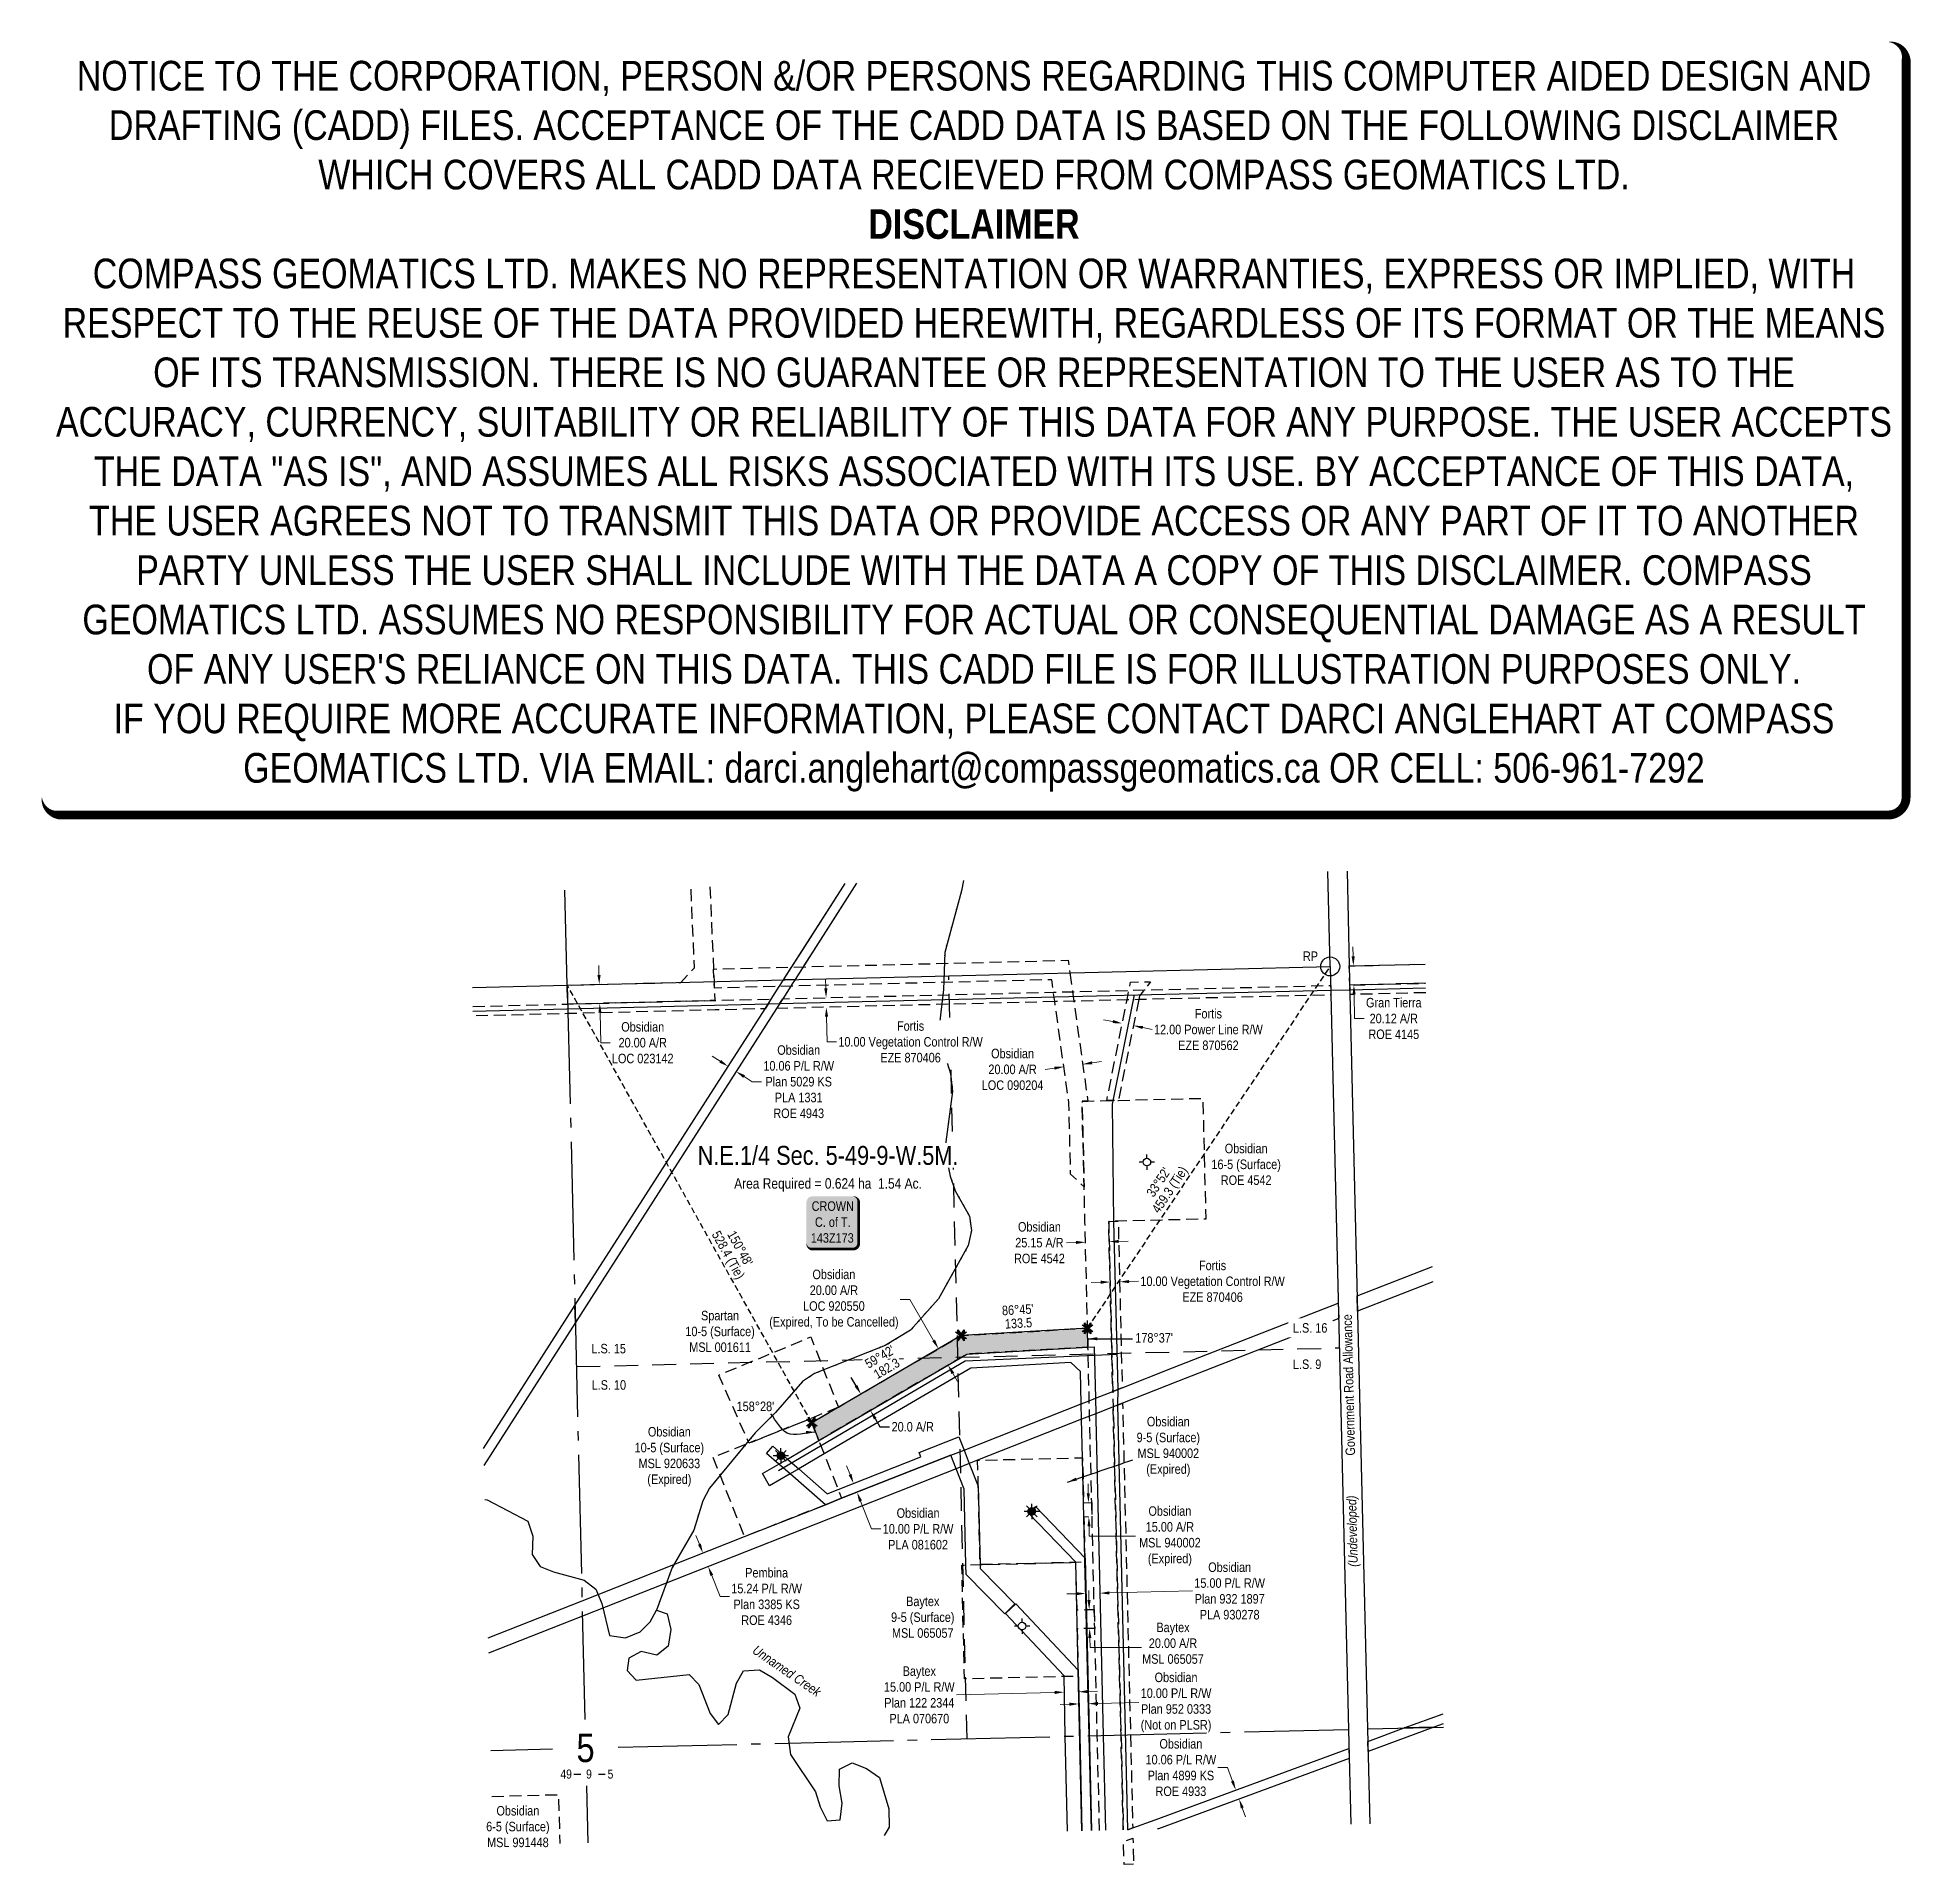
# Model space of a CAD drawing. Extents: x 614217 to 616191, y 5895747 to 5897672.
import ezdxf
from ezdxf.enums import TextEntityAlignment as Align

# ---------------------------------------------------------------- set-up
doc = ezdxf.new("R2010")
doc.units = 0
doc.header["$LTSCALE"] = 5
doc.header["$PDSIZE"] = 0.5
for name, pattern in [('foc-ACCESSROAD', [3.75, 2.5, -1.25]), ('foc-FLOWLINE', [3.75, 2.5, -1.25]), ('foc-LSD', [8, 5, -3]), ('foc-QUARTERLINE', [33, 25, -3, 2, -3]), ('foc-TIELINE', [1.875, 1.25, -0.625]), ('foc-WHEELTRACKS', [2, 0.4, -1.6])]:
    doc.linetypes.add(name, pattern=pattern)
doc.layers.get('Defpoints').update_dxf_attribs({"color": 9})
for name, color, linetype in [('10', 1, 'Continuous'), ('35', 37, 'Continuous'), ('9', 3, 'Continuous'), ('AS-OWNER', 7, 'Continuous'), ('AS-POWER', 104, 'foc-POWER'), ('C-AR', 13, 'foc-ACCESSROAD'), ('C-RW', 13, 'Continuous'), ('C-SYMBOL', 7, 'Continuous'), ('C-WS', 13, 'foc-ACCESSROAD'), ('C-WS-S', 8, 'Continuous'), ('F-AR', 190, 'foc-ACCESSROAD'), ('F-EZE', 190, 'foc-FLOWLINE'), ('F-RW', 190, 'Continuous'), ('F-WS', 190, 'foc-ACCESSROAD'), ('F-WS-S', 8, 'Continuous'), ('L-AREAREQUIRED', 7, 'Continuous'), ('L-BD', 7, 'Continuous'), ('L-MON', 1, 'Continuous'), ('L-QSEC', 8, 'foc-QUARTERLINE'), ('L-ROAD-T', 7, 'Continuous'), ('L-SEC', 7, 'Continuous'), ('L-SECLBL', 7, 'Continuous'), ('L-SECTION-LSD', 7, 'foc-LSD'), ('L-TIE', 7, 'foc-TIELINE'), ('P-PROPOSED', 10, 'Continuous'), ('P-PROPOSED-H', 21, 'Continuous'), ('P-TXT', 4, 'Continuous'), ('T-WATER', 160, 'Continuous'), ('T-WATER-P3', 160, 'foc-WHEELTRACKS')]:
    doc.layers.add(name, color=color, linetype=linetype)
for name, color, linetype, lineweight in [('C-AR-T', 13, 'Continuous', 9), ('C-RW-T', 13, 'Continuous', 9), ('C-WS-T', 13, 'Continuous', 9), ('F-AR-T', 190, 'Continuous', 9), ('F-EZE-T', 190, 'Continuous', 9), ('F-RW-T', 190, 'Continuous', 9), ('F-WS-T', 190, 'Continuous', 9), ('T-TEXT', 48, 'Continuous', 18)]:
    doc.layers.add(name, color=color, linetype=linetype, lineweight=lineweight)
doc.layers.add('DISCLAIMER', color=7, linetype='Continuous', plot=False)
doc.styles.add('100L', font='ARIALN.TTF', dxfattribs={"height": 11})
doc.styles.add('175L', font='ARIALN.TTF', dxfattribs={"height": 20})
doc.styles.add('80', font='ARIALN.TTF', dxfattribs={"height": 10})
doc.styles.add('80CG', font='ARIALN.TTF', dxfattribs={"height": 10})
doc.styles.add('80L', font='ARIALN.TTF', dxfattribs={"height": 10})
doc.styles.add('80LS', font='ARIALNI.TTF', dxfattribs={"height": 10})
doc.styles.add('foc-LtypeFont', font='ARIALN.TTF', dxfattribs={"height": 7.35})
doc.styles.add('SIMPLEX', font='ARIALN.TTF')
doc.styles.get("Standard").update_dxf_attribs({"font": 'ARIALN.TTF'})
doc.linetypes.add('foc-POWER', pattern='A,6,-1,["P",foc-LtypeFont,S=0.2,R=0,X=-0.625,Y=-0.75],-1.24,4', length=12.24)
doc.linetypes.add('foc-TOPO-flowdirection-NOLINE', pattern='A,0,[">",foc-LtypeFont,S=0.3,R=0,X=0,Y=-0.945],-20,[">",foc-LtypeFont,S=0.3,R=0,X=0,Y=-0.945],0', length=20)
doc.dimstyles.new('Compass 5 000', dxfattribs={"dimscale": 5, "dimtxt": 9, "dimasz": 2, "dimexe": 0.2, "dimexo": 0.0625, "dimgap": 0.5, "dimtad": 0, "dimtih": 1, "dimtoh": 1, "dimzin": 0, "dimdsep": 46, "dimtxsty": '80CG', "dimcen": 0.1, "dimse1": 1, "dimse2": 1, "dimclrd": 256, "dimclrt": 256, "dimaunit": 1, "dimadec": 4, "dimazin": 0, "dimtfac": 0.06, "dimtofl": 0, "dimtmove": 0, "dimatfit": 1, "dimfxl": 0.2, "dimtolj": 1, "dimtzin": 0, "dimlwd": -1, "dimarcsym": 0})

msp = doc.modelspace()

# ---------------------------------------------------------------- texts
at = {"layer": 'C-WS-T', "char_height": 9.99621, "attachment_point": 5, "style": '80CG'}
for s, insert in [('\\A1;Obsidian\\P16-5 (Surface)\\PROE 4542', (615490.582, 5896484.407)), ('\\A1;Obsidian\\P9-5 (Surface)\\PMSL 940002\\P(Expired)', (615408.572, 5896186.864)), ('\\A1;Obsidian\\P10-5 (Surface)\\PMSL 920633\\P(Expired)', (614882.676, 5896176.194)), ('\\A1;Obsidian\\P15.00 A/R\\PMSL 940002\\P(Expired)', (615410.208, 5896092.646)), ('\\A1;Obsidian\\P6-5 (Surface)\\PMSL 991448', (614723.035, 5895786.625))]:
    msp.add_mtext(s, dxfattribs=dict(at, insert=insert))
at = {"layer": 'F-AR-T', "insert": (615413.475, 5895979.832), "char_height": 9.9962, "attachment_point": 5, "style": '80CG'}
msp.add_mtext('\\A1;Baytex\\P20.00 A/R\\PMSL 065057', dxfattribs=at)
at = {"layer": 'F-WS-T', "char_height": 9.99621, "attachment_point": 5, "style": '80CG'}
for s, insert in [('\\A1;Spartan\\P10-5 (Surface)\\PMSL 001611', (614936.129, 5896308.358)), ('\\A1;Baytex\\P9-5 (Surface)\\PMSL 065057', (615149.742, 5896007.233))]:
    msp.add_mtext(s, dxfattribs=dict(at, insert=insert))
at = {"layer": 'L-AREAREQUIRED', "color": 5, "style": '100L'}
msp.add_text('Area Required = 0.624 ha  1.54 Ac.', height=10.99583, dxfattribs=at).set_placement((615049.915, 5896455.533), align=Align.BOTTOM_CENTER)
at = {"layer": 'L-BD'}
for s, height, rotation, p in [("33%%d52'", 9.9962, 56.140879, (615398.136, 5896465.725)), ('459.3 (Tie)', 9.99621, 56.140879, (615409.964, 5896457.789)), ('528.4 (Tie)', 9.99621, 299.2034, (614944.862, 5896388.983)), ("150%%d48'", 9.9962, 299.2034, (614957.296, 5896395.933)), ("86%%d45'", 9.9962, 3.247367, (615249.822, 5896331.33)), ('133.5', 9.9962, 3.247367, (615250.629, 5896317.109))]:
    msp.add_text(s, height=height, rotation=rotation, dxfattribs=at).set_placement(p, align=Align.MIDDLE_CENTER)
at = {"layer": 'L-BD', "style": '80L'}
for s, p in [("178°37'", (615393.572, 5896301.64)), ("158°28'", (614973.374, 5896229.466))]:
    msp.add_text(s, height=9.9962, dxfattribs=at).set_placement(p, align=Align.MIDDLE)
at = {"layer": 'L-ROAD-T', "style": '80L'}
msp.add_text('Government Road Allowance', height=9.99621, rotation=91.372952, dxfattribs=at).set_placement((615598.685, 5896252.035), align=Align.MIDDLE_CENTER)
at = {"layer": 'T-TEXT', "style": '80LS'}
msp.add_text('(Undeveloped)', height=9.99621, rotation=91.372952, dxfattribs=at).set_placement((615602.378, 5896097.95), align=Align.MIDDLE_CENTER)
at = {"layer": 'T-WATER', "insert": (614974.473, 5895978.771), "char_height": 10.00006, "attachment_point": 1, "rotation": 325.536922, "style": '80L'}
msp.add_mtext_dynamic_manual_height_columns('\\pi0.60594;{\\fArial Narrow|b0|i1|c0|p34;Unnamed Creek}', width=84.11144, gutter_width=50, heights=[0], dxfattribs=at)

# ---------------------------------------------------------------- blocks, each defined once
blk = doc.blocks.new('L-SECLBL')
at = {"layer": '9', "color": 7}
for p, q in [((-5.1, -27.8), (-12.3, -27.8)), ((20.7, -27.8), (13.5, -27.8))]:
    blk.add_line(p, q, dxfattribs=at)
at = {"layer": '10', "color": 2, "style": 'SIMPLEX'}
blk.add_attdef('SEC', text='', height=30, dxfattribs=at).set_placement((0, 0), align=Align.MIDDLE)
at = {"layer": '10', "color": 5, "style": '80L'}
blk.add_attdef('TWP', text='', height=9.5, dxfattribs=at).set_placement((-14.4, -27.4), align=Align.MIDDLE_RIGHT)
blk.add_attdef('RGE', text='', height=9.5, dxfattribs=at).set_placement((3.6, -27.4), align=Align.MIDDLE_CENTER)
blk.add_attdef('MER', text='', height=9.5, dxfattribs=at).set_placement((23.2, -27.4), align=Align.MIDDLE_LEFT)
blk = doc.blocks.new('*U453')
at = {"layer": '35', "color": 3}
blk.add_circle((0, 0), 10, dxfattribs=at)
at = {"layer": '35', "color": 3, "style": '80'}
blk.add_attdef('RP_001', (-28.8, 5.8), '', height=10, dxfattribs=at)
blk = doc.blocks.new('*D422')
at = {"layer": 'Defpoints', "color": 0, "transparency": 16777216}
for p in [(615360.2, 5896633.8), (615371.8, 5896630.6), (615371.9, 5896631.4)]:
    blk.add_point(p, dxfattribs=at)
at = {"layer": 'F-EZE-T', "transparency": 16777216}
for p, q in [((615350.2, 5896634.9), (615340.4, 5896636.9)), ((615381.6, 5896628.6), (615391.7, 5896626.5))]:
    blk.add_line(p, q, dxfattribs=at)
for points in [[(615350.5, 5896636.6), (615349.9, 5896633.3), (615360, 5896632.9)], [(615381.9, 5896630.2), (615381.2, 5896627), (615371.8, 5896630.6)]]:
    blk.add_solid(points, dxfattribs=at)
at = {"layer": 'F-EZE-T', "transparency": 16777216, "insert": (615450.8, 5896626.5), "char_height": 10, "attachment_point": 5, "style": '80CG'}
blk.add_mtext('\\A1;Fortis\\P12.00 Power Line R/W\\PEZE 870562', dxfattribs=at)
blk = doc.blocks.new('*D423')
at = {"layer": 'C-AR-T', "transparency": 16777216}
for p, q in [((614808.5, 5896684.1), (614808.3, 5896694.1)), ((614809.6, 5896644.1), (614810.3, 5896612.6)), ((614810.3, 5896612.6), (614820.3, 5896612.6))]:
    blk.add_line(p, q, dxfattribs=at)
for points in [[(614810.2, 5896684.1), (614806.9, 5896684), (614808.8, 5896674.1)], [(614811.2, 5896644.2), (614807.9, 5896644.1), (614809.3, 5896654.1)]]:
    blk.add_solid(points, dxfattribs=at)
at = {"layer": 'Defpoints', "color": 0, "transparency": 16777216}
for p in [(614819.8, 5896674.4), (614809.3, 5896654.1), (614820.3, 5896654.4)]:
    blk.add_point(p, dxfattribs=at)
at = {"layer": 'C-AR-T', "transparency": 16777216, "insert": (614854.6, 5896612.6), "char_height": 10, "attachment_point": 5, "style": '80CG'}
blk.add_mtext('\\A1;Obsidian\\P20.00 A/R\\PLOC 023142', dxfattribs=at)
blk = doc.blocks.new('*D424')
at = {"layer": 'C-AR-T', "transparency": 16777216}
for p, q in [((615288.6, 5896585.8), (615278.7, 5896584.5)), ((615328.2, 5896591.4), (615338.1, 5896592.8))]:
    blk.add_line(p, q, dxfattribs=at)
for points in [[(615288.3, 5896587.5), (615288.8, 5896584.2), (615298.5, 5896587.2)], [(615328, 5896593), (615328.4, 5896589.7), (615318.3, 5896590)]]:
    blk.add_solid(points, dxfattribs=at)
at = {"layer": 'Defpoints', "color": 0, "transparency": 16777216}
for p in [(615298.5, 5896587.2), (615298.5, 5896587.2), (615318.3, 5896590)]:
    blk.add_point(p, dxfattribs=at)
at = {"layer": 'C-AR-T', "transparency": 16777216, "insert": (615244.4, 5896584.5), "char_height": 10, "attachment_point": 5, "style": '80CG'}
blk.add_mtext('\\A1;Obsidian\\P20.00 A/R\\PLOC 090204', dxfattribs=at)
blk = doc.blocks.new('*D425')
at = {"layer": 'C-AR-T', "transparency": 16777216}
for p, q in [((615136.1, 5896342), (615126.1, 5896342)), ((615161.2, 5896298.9), (615136.1, 5896342)), ((615181.4, 5896264.3), (615186.5, 5896255.7))]:
    blk.add_line(p, q, dxfattribs=at)
for points in [[(615162.7, 5896299.7), (615159.8, 5896298), (615166.3, 5896290.2)], [(615182.9, 5896265.1), (615180, 5896263.4), (615176.4, 5896272.9)]]:
    blk.add_solid(points, dxfattribs=at)
at = {"layer": 'Defpoints', "color": 0, "transparency": 16777216}
for p in [(615166.3, 5896290.2), (615153, 5896282.5), (615163.1, 5896265.2)]:
    blk.add_point(p, dxfattribs=at)
at = {"layer": 'C-AR-T', "transparency": 16777216, "insert": (615056.1, 5896342), "char_height": 10, "attachment_point": 5, "style": '80CG'}
blk.add_mtext('\\A1;Obsidian\\P20.00 A/R\\PLOC 920550\\P(Expired, To be Cancelled)', dxfattribs=at)
blk = doc.blocks.new('GABD')
for p, q in [((-0.81, 0), (-1.62, 0)), ((0, 0.81), (0, 1.62)), ((1.62, 0), (0.81, 0)), ((0, -0.81), (0, -1.62))]:
    blk.add_line(p, q)
blk.add_circle((0, 0), 0.8)
blk = doc.blocks.new('GAS')
h = blk.add_hatch(color=255)
h.dxf.hatch_style = 1
edge = h.paths.add_edge_path()
edge.add_arc((0, 0), 0.9, 0, 360)
for p, q in [((-0.81, 0), (-1.62, 0)), ((-0.57, 0.57), (-1.14, 1.14)), ((0, 0.81), (0, 1.62)), ((0.57, 0.57), (1.14, 1.14)), ((1.62, 0), (0.81, 0)), ((-0.57, -0.57), (-1.14, -1.14)), ((0, -0.81), (0, -1.62)), ((1.14, -1.14), (0.57, -0.57))]:
    blk.add_line(p, q)
blk.add_circle((0, 0), 0.8)
blk = doc.blocks.new('*D427')
at = {"layer": 'Defpoints', "color": 0, "transparency": 16777216}
for p in [(615347.4, 5896352.5), (615357.3, 5896360.7), (615357.4, 5896352.7)]:
    blk.add_point(p, dxfattribs=at)
at = {"layer": 'F-EZE-T', "transparency": 16777216}
for p, q in [((615337.3, 5896360.2), (615327.3, 5896360)), ((615367.3, 5896361), (615377.2, 5896361.2))]:
    blk.add_line(p, q, dxfattribs=at)
for points in [[(615337.2, 5896361.9), (615337.3, 5896358.6), (615347.3, 5896360.5)], [(615367.2, 5896362.6), (615367.3, 5896359.3), (615357.3, 5896360.7)]]:
    blk.add_solid(points, dxfattribs=at)
at = {"layer": 'F-EZE-T', "transparency": 16777216, "insert": (615455.2, 5896361.2), "char_height": 10, "attachment_point": 5, "style": '80CG'}
blk.add_mtext('\\A1;Fortis\\P10.00 Vegetation Control R/W\\PEZE 870406', dxfattribs=at)
blk = doc.blocks.new('*D428')
at = {"layer": 'C-RW-T', "transparency": 16777216}
for p, q in [((614936.2, 5896593.1), (614927.7, 5896598.5)), ((614961.5, 5896576.9), (614969.9, 5896571.5)), ((614969.9, 5896571.5), (614979.9, 5896571.5))]:
    blk.add_line(p, q, dxfattribs=at)
for points in [[(614937.1, 5896594.5), (614935.3, 5896591.7), (614944.6, 5896587.7)], [(614962.4, 5896578.3), (614960.6, 5896575.5), (614953.1, 5896582.3)]]:
    blk.add_solid(points, dxfattribs=at)
at = {"layer": 'Defpoints', "color": 0, "transparency": 16777216}
for p in [(614949, 5896594.6), (614957.5, 5896589.2), (614953.1, 5896582.3)]:
    blk.add_point(p, dxfattribs=at)
at = {"layer": 'C-RW-T', "transparency": 16777216, "insert": (615019, 5896571.5), "char_height": 10, "attachment_point": 5, "style": '80CG'}
blk.add_mtext('\\A1;Obsidian\\P10.06 P/L R/W\\PPlan 5029 KS\\PPLA 1331\\PROE 4943', dxfattribs=at)
blk = doc.blocks.new('*D429')
at = {"layer": 'Defpoints', "color": 0, "transparency": 16777216}
for p in [(615298.7, 5895928.3), (615299.2, 5895907.7), (615314.5, 5895908.1)]:
    blk.add_point(p, dxfattribs=at)
at = {"layer": 'F-RW-T', "transparency": 16777216}
for p, q in [((615288.7, 5895928), (615185.2, 5895925.4)), ((615324, 5895928.9), (615334, 5895929.2))]:
    blk.add_line(p, q, dxfattribs=at)
for points in [[(615288.7, 5895929.7), (615288.7, 5895926.3), (615298.7, 5895928.3)], [(615323.9, 5895930.6), (615324, 5895927.2), (615314, 5895928.7)]]:
    blk.add_solid(points, dxfattribs=at)
at = {"layer": 'F-RW-T', "transparency": 16777216, "insert": (615146.1, 5895925.4), "char_height": 10, "attachment_point": 5, "style": '80CG'}
blk.add_mtext('\\A1;Baytex\\P15.00 P/L R/W\\PPlan 122 2344\\PPLA 070670', dxfattribs=at)
blk = doc.blocks.new('*D431')
at = {"layer": 'C-RW-T', "transparency": 16777216}
for p, q in [((615073.1, 5896157.6), (615069.5, 5896166.9)), ((615084.1, 5896129.6), (615095.7, 5896100.3)), ((615095.7, 5896100.3), (615105.7, 5896100.3))]:
    blk.add_line(p, q, dxfattribs=at)
for points in [[(615074.7, 5896158.2), (615071.6, 5896157), (615076.8, 5896148.3)], [(615085.7, 5896130.3), (615082.6, 5896129), (615080.5, 5896138.9)]]:
    blk.add_solid(points, dxfattribs=at)
at = {"layer": 'Defpoints', "color": 0, "transparency": 16777216}
for p in [(615108, 5896160.5), (615111.6, 5896151.2), (615080.5, 5896138.9)]:
    blk.add_point(p, dxfattribs=at)
at = {"layer": 'C-RW-T', "transparency": 16777216, "insert": (615144.8, 5896100.3), "char_height": 10, "attachment_point": 5, "style": '80CG'}
blk.add_mtext('\\A1;Obsidian\\P10.00 P/L R/W\\PPLA 081602', dxfattribs=at)
blk = doc.blocks.new('*D432')
at = {"layer": 'Defpoints', "color": 0, "transparency": 16777216}
for p in [(614865.2, 5896054.1), (614923.6, 5896060.7), (614870.8, 5896039.9)]:
    blk.add_point(p, dxfattribs=at)
at = {"layer": 'F-RW-T', "transparency": 16777216}
for p, q in [((614914.4, 5896084.2), (614910.7, 5896093.5)), ((614927.3, 5896051.4), (614936.1, 5896029.1)), ((614936.1, 5896029.1), (614946.1, 5896029.1))]:
    blk.add_line(p, q, dxfattribs=at)
for points in [[(614915.9, 5896084.8), (614912.8, 5896083.6), (614918.1, 5896074.9)], [(614928.9, 5896052), (614925.8, 5896050.8), (614923.6, 5896060.7)]]:
    blk.add_solid(points, dxfattribs=at)
at = {"layer": 'F-RW-T', "transparency": 16777216, "insert": (614985.2, 5896029.1), "char_height": 10, "attachment_point": 5, "style": '80CG'}
blk.add_mtext('\\A1;Pembina\\P15.24 P/L R/W\\PPlan 3385 KS\\PROE 4346', dxfattribs=at)
blk = doc.blocks.new('*D433')
at = {"layer": 'C-WS-T', "transparency": 16777216}
for p, q in [((615311.2, 5896402.2), (615301.2, 5896401.9)), ((615356.2, 5896403.2), (615366.2, 5896403.5))]:
    blk.add_line(p, q, dxfattribs=at)
for points in [[(615311.2, 5896403.8), (615311.3, 5896400.5), (615321.2, 5896402.4)], [(615356.2, 5896404.9), (615356.3, 5896401.6), (615346.2, 5896403)]]:
    blk.add_solid(points, dxfattribs=at)
at = {"layer": 'Defpoints', "color": 0, "transparency": 16777216}
for p in [(615321.2, 5896403.9), (615321.2, 5896402.4), (615346.2, 5896404.5)]:
    blk.add_point(p, dxfattribs=at)
at = {"layer": 'C-WS-T', "transparency": 16777216, "insert": (615272.7, 5896401.9), "char_height": 10, "attachment_point": 5, "style": '80CG'}
blk.add_mtext('\\A1;Obsidian\\P25.15 A/R\\PROE 4542', dxfattribs=at)
blk = doc.blocks.new('*D434')
at = {"layer": 'C-WS-T', "transparency": 16777216}
for p, q in [((615470.9, 5895848.8), (615460.9, 5895848.8)), ((615476.2, 5895834.6), (615470.9, 5895848.8)), ((615486.5, 5895806.3), (615490, 5895797))]:
    blk.add_line(p, q, dxfattribs=at)
for points in [[(615477.7, 5895835.1), (615474.6, 5895834), (615479.6, 5895825.2)], [(615488.1, 5895806.9), (615485, 5895805.8), (615483.1, 5895815.7)]]:
    blk.add_solid(points, dxfattribs=at)
at = {"layer": 'Defpoints', "color": 0, "transparency": 16777216}
for p in [(615479.6, 5895825.2), (615493.4, 5895830.2), (615496.8, 5895820.8)]:
    blk.add_point(p, dxfattribs=at)
at = {"layer": 'C-WS-T', "transparency": 16777216, "insert": (615421.8, 5895848.8), "char_height": 10, "attachment_point": 5, "style": '80CG'}
blk.add_mtext('\\A1;Obsidian\\P10.06 P/L R/W\\PPlan 4899 KS\\PROE 4933', dxfattribs=at)
blk = doc.blocks.new('*D435')
at = {"layer": 'Defpoints', "color": 0, "transparency": 16777216}
for p in [(615048.1, 5896650), (615118.9, 5896661.8), (615119.2, 5896651.7)]:
    blk.add_point(p, dxfattribs=at)
at = {"layer": 'F-EZE-T', "transparency": 16777216}
for p, q in [((615047.6, 5896670), (615047.4, 5896680)), ((615048.3, 5896640), (615049, 5896613.5)), ((615049, 5896613.5), (615059, 5896613.5))]:
    blk.add_line(p, q, dxfattribs=at)
for points in [[(615049.3, 5896670.1), (615045.9, 5896670), (615047.9, 5896660)], [(615050, 5896640.1), (615046.7, 5896640), (615048.1, 5896650)]]:
    blk.add_solid(points, dxfattribs=at)
at = {"layer": 'F-EZE-T', "transparency": 16777216, "insert": (615136.9, 5896613.5), "char_height": 10, "attachment_point": 5, "style": '80CG', "bg_fill": 3, "box_fill_scale": 1.1, "bg_fill_color": 256, "bg_fill_true_color": 13158600, "bg_fill_transparency": 0}
blk.add_mtext('\\A1;Fortis\\P10.00 Vegetation Control R/W\\PEZE 870406', dxfattribs=at)
blk = doc.blocks.new('*D436')
at = {"layer": 'Defpoints', "color": 0, "transparency": 16777216}
for p in [(615626.9, 5896694.2), (615604.1, 5896673.5), (615627.4, 5896674)]:
    blk.add_point(p, dxfattribs=at)
at = {"layer": 'F-EZE-T', "transparency": 16777216}
for p, q in [((615603.3, 5896703.6), (615603.1, 5896713.6)), ((615604.3, 5896663.5), (615604.9, 5896638.1)), ((615604.9, 5896638.1), (615614.9, 5896638.1))]:
    blk.add_line(p, q, dxfattribs=at)
for points in [[(615605, 5896703.6), (615601.7, 5896703.6), (615603.6, 5896693.6)], [(615606, 5896663.5), (615602.7, 5896663.4), (615604.1, 5896673.5)]]:
    blk.add_solid(points, dxfattribs=at)
at = {"layer": 'F-EZE-T', "transparency": 16777216, "insert": (615646.2, 5896638.1), "char_height": 10, "attachment_point": 5, "style": '80CG'}
blk.add_mtext('\\A1;Gran Tierra\\P20.12 A/R\\PROE 4145', dxfattribs=at)
blk = doc.blocks.new('*D438')
at = {"layer": 'C-RW-T', "transparency": 16777216}
for p, q in [((615311.5, 5896032), (615301.5, 5896031.8)), ((615346.5, 5896032.8), (615434.1, 5896034.9))]:
    blk.add_line(p, q, dxfattribs=at)
for points in [[(615311.5, 5896033.7), (615311.6, 5896030.4), (615321.5, 5896032.3)], [(615346.5, 5896034.5), (615346.5, 5896031.2), (615336.5, 5896032.6)]]:
    blk.add_solid(points, dxfattribs=at)
at = {"layer": 'Defpoints', "color": 0, "transparency": 16777216}
for p in [(615321.2, 5896045.4), (615336.2, 5896045.8), (615336.5, 5896032.6)]:
    blk.add_point(p, dxfattribs=at)
at = {"layer": 'C-RW-T', "transparency": 16777216, "insert": (615473.2, 5896034.9), "char_height": 10, "attachment_point": 5, "style": '80CG'}
blk.add_mtext('\\A1;Obsidian\\P15.00 P/L R/W\\PPlan 932 1897\\PPLA 930278', dxfattribs=at)
blk = doc.blocks.new('TEMP')
h = blk.add_hatch(color=255)
h.dxf.hatch_style = 1
h.paths.add_polyline_path([(0, 0.25), (-0.67, 1.15), (-0.67, 0.67), (-1.15, 0.67), (-0.25, 0), (-1.15, -0.67), (-0.67, -0.67), (-0.67, -1.15), (0, -0.25), (0.67, -1.15), (0.67, -0.67), (1.15, -0.67), (0.25, 0), (1.15, 0.67), (0.67, 0.67), (0.67, 1.15)])
h.paths.add_polyline_path([(0.57, 0.85), (0.57, 0.57), (0.85, 0.57), (0.08, 0), (0.85, -0.57), (0.57, -0.57), (0.57, -0.85), (0, -0.08), (-0.57, -0.85), (-0.57, -0.57), (-0.85, -0.57), (-0.08, 0), (-0.85, 0.57), (-0.57, 0.57), (-0.57, 0.85), (0, 0.08)], flags=16)
h = blk.add_hatch(color=1)
h.dxf.hatch_style = 1
h.paths.add_polyline_path([(0, 0.08), (-0.57, 0.85), (-0.57, 0.57), (-0.85, 0.57), (-0.08, 0), (-0.85, -0.57), (-0.57, -0.57), (-0.57, -0.85), (0, -0.08), (0.57, -0.85), (0.57, -0.57), (0.85, -0.57), (0.08, 0), (0.85, 0.57), (0.57, 0.57), (0.57, 0.85)])
at = {"color": 1}
for p, q in [((-0.08, 0), (0.08, 0)), ((0, 0.08), (0, -0.08))]:
    blk.add_line(p, q, dxfattribs=at)
at = {"color": 255, "flags": 128}
blk.add_lwpolyline([(-0.25, 0), (-1.15, 0.67), (-0.67, 0.67), (-0.67, 1.15), (0, 0.25), (0.67, 1.15), (0.67, 0.67), (1.15, 0.67), (0.25, 0), (1.15, -0.67), (0.67, -0.67), (0.67, -1.15), (0, -0.25), (-0.67, -1.15), (-0.67, -0.67), (-1.15, -0.67)], close=True, dxfattribs=at)
at = {"color": 1, "flags": 128}
blk.add_lwpolyline([(-0.08, 0), (-0.85, 0.57), (-0.57, 0.57), (-0.57, 0.85), (0, 0.08), (0.57, 0.85), (0.57, 0.57), (0.85, 0.57), (0.08, 0), (0.85, -0.57), (0.57, -0.57), (0.57, -0.85), (0, -0.08), (-0.57, -0.85), (-0.57, -0.57), (-0.85, -0.57)], close=True, dxfattribs=at)
blk = doc.blocks.new('*D439')
at = {"layer": 'Defpoints', "color": 0, "transparency": 16777216}
for p in [(615084.8, 5896242.6), (615094.6, 5896225.1), (615094.9, 5896225.3)]:
    blk.add_point(p, dxfattribs=at)
at = {"layer": 'P-TXT', "transparency": 16777216}
for p, q in [((615079.4, 5896251), (615074.4, 5896259.7)), ((615099.6, 5896216.5), (615104.6, 5896207.9)), ((615104.6, 5896207.9), (615114.6, 5896207.9))]:
    blk.add_line(p, q, dxfattribs=at)
for points in [[(615080.9, 5896251.9), (615078, 5896250.2), (615084.5, 5896242.4)], [(615101, 5896217.4), (615098.2, 5896215.7), (615094.6, 5896225.1)]]:
    blk.add_solid(points, dxfattribs=at)
at = {"layer": 'P-TXT', "transparency": 16777216, "insert": (615139.2, 5896207.9), "char_height": 10, "attachment_point": 5, "style": '80CG'}
blk.add_mtext('\\A1;20.0 A/R', dxfattribs=at)
blk = doc.blocks.new('*D440')
at = {"layer": 'C-RW-T', "transparency": 16777216}
for p, q in [((615304.4, 5895915.7), (615294.4, 5895915.4)), ((615334.3, 5895916.4), (615377.6, 5895917.4))]:
    blk.add_line(p, q, dxfattribs=at)
for points in [[(615304.4, 5895917.3), (615304.4, 5895914), (615314.4, 5895915.9)], [(615334.3, 5895918), (615334.3, 5895914.7), (615324.3, 5895916.1)]]:
    blk.add_solid(points, dxfattribs=at)
at = {"layer": 'Defpoints', "color": 0, "transparency": 16777216}
for p in [(615324.3, 5895916.1), (615314.6, 5895906.4), (615324.5, 5895906.6)]:
    blk.add_point(p, dxfattribs=at)
at = {"layer": 'C-RW-T', "transparency": 16777216, "insert": (615416.7, 5895917.4), "char_height": 10, "attachment_point": 5, "style": '80CG'}
blk.add_mtext('\\A1;Obsidian\\P10.00 P/L R/W\\PPlan 952 0333\\P(Not on PLSR)', dxfattribs=at)
blk = doc.blocks.new('*U455')
h = blk.add_hatch(color=255)
edge = h.paths.add_edge_path()
edge.add_line((-21.5, -28.5), (21.5, -28.5))
edge.add_arc((21.5, -22.5), 6, 270, 360)
edge.add_line((27.5, -22.5), (27.5, 21))
edge.add_arc((21.5, 21), 6, 0, 90)
edge.add_line((21.5, 27), (-21.5, 27))
edge.add_arc((-21.5, 21), 6, 90, 180)
edge.add_line((-27.5, 21), (-27.5, -22.5))
edge.add_arc((-21.5, -22.5), 6, 180, 270)
at = {"color": 14, "flags": 128}
blk.add_lwpolyline([(-21.5, -28.5, 3, 3, 0), (21.5, -28.5, 3, 3, 0.414214), (27.5, -22.5, 3, 3, 0), (27.5, 21, 3, 0, 0.414214), (21.5, 27, 0, 0, 0), (-21.5, 27, 0, 0, 0.414214), (-27.5, 21, 0, 0, 0), (-27.5, -22.5, 0, 3, 0.414214)], format="xyseb", close=True, dxfattribs=at)
at = {"color": 14, "style": '80'}
blk.add_attdef('ENTER_TEXT_001', (-26.8, -4.9), '', height=10, dxfattribs=at)
blk = doc.blocks.new('Disclaimer_Legal')
at = {"layer": 'DISCLAIMER', "color": 254, "flags": 128}
blk.add_lwpolyline([(-3612.9, -1104.6, 37.5, 37.5, 0), (4096.1, -1104.6, 37.5, 37.5, 0.414214), (4171.1, -1029.6, 37.5, 37.5, 0), (4171.1, 2078.7, 37.5, 0, 0.414214), (4096.1, 2153.7, 0, 0, 0), (-3612.9, 2153.7, 0, 0, 0.414214), (-3687.9, 2078.7, 0, 0, 0), (-3687.9, -1029.6, 0, 37.5, 0.414214)], format="xyseb", close=True, dxfattribs=at)
at = {"layer": 'DISCLAIMER', "color": 254, "insert": (241.6, 533.9), "char_height": 125, "width": 7717.568, "attachment_point": 5, "style": '80'}
blk.add_mtext('NOTICE TO THE CORPORATION, PERSON &/OR PERSONS REGARDING THIS COMPUTER AIDED DESIGN AND DRAFTING (CADD) FILES. ACCEPTANCE OF THE CADD DATA IS BASED ON THE FOLLOWING DISCLAIMER WHICH COVERS ALL CADD DATA RECIEVED FROM COMPASS GEOMATICS LTD.\\P{\\fArial Narrow|b1|i0|c0|p34;DISCLAIMER}\\PCOMPASS GEOMATICS LTD. MAKES NO REPRESENTATION OR WARRANTIES, EXPRESS OR IMPLIED, WITH RESPECT TO THE REUSE OF THE DATA PROVIDED HEREWITH, REGARDLESS OF ITS FORMAT OR THE MEANS OF ITS TRANSMISSION. THERE IS NO GUARANTEE OR REPRESENTATION TO THE USER AS TO THE ACCURACY, CURRENCY, SUITABILITY OR RELIABILITY OF THIS DATA FOR ANY PURPOSE. THE USER ACCEPTS THE DATA "AS IS", AND ASSUMES ALL RISKS ASSOCIATED WITH ITS USE. BY ACCEPTANCE OF THIS DATA, THE USER AGREES NOT TO TRANSMIT THIS DATA OR PROVIDE ACCESS OR ANY PART OF IT TO ANOTHER PARTY UNLESS THE USER SHALL INCLUDE WITH THE DATA A COPY OF THIS DISCLAIMER. COMPASS GEOMATICS LTD. ASSUMES NO RESPONSIBILITY FOR ACTUAL OR CONSEQUENTIAL DAMAGE AS A RESULT OF ANY USER\'S RELIANCE ON THIS DATA. THIS CADD FILE IS FOR ILLUSTRATION PURPOSES ONLY.\\PIF YOU REQUIRE MORE ACCURATE INFORMATION, PLEASE CONTACT DARCI ANGLEHART AT COMPASS GEOMATICS LTD. VIA EMAIL: darci.anglehart@compassgeomatics.ca OR CELL: 506-961-7292', dxfattribs=at)

# ---------------------------------------------------------------- dimensions: what is measured, and where the dimension line sits
at = {"layer": 'C-AR-T'}
for base, p1, p2, angle, text, picture, middle in [((614809.302, 5896654.109), (614819.76, 5896674.357), (614820.263, 5896654.385), 271.442219, 'Obsidian\\P20.00 A/R\\PLOC 023142', '*D423', (614854.617, 5896612.57)), ((615166.285, 5896290.219), (615163.115, 5896265.179), (615153.018, 5896282.473), 120.278051, 'Obsidian\\P20.00 A/R\\PLOC 920550\\P(Expired, To be Cancelled)', '*D425', (615056.12, 5896341.989))]:
    dim = msp.add_linear_dim(base=base, p1=p1, p2=p2, angle=angle, text=text, dimstyle='Compass 5 000', dxfattribs=at)
    dim.commit()
    dim.dimension.update_dxf_attribs({"geometry": picture, "text_midpoint": middle, "dimtype": 161})
dim = msp.add_aligned_dim(p1=(615318.28, 5896589.991), p2=(615298.463, 5896587.219), distance=-0.01, text='Obsidian\\P20.00 A/R\\PLOC 090204', dimstyle='Compass 5 000', dxfattribs=at)
dim.commit()
dim.dimension.update_dxf_attribs({"geometry": '*D424', "text_midpoint": (615244.364, 5896584.458)})
at = {"layer": 'C-RW-T'}
dim = msp.add_aligned_dim(p1=(614949.025, 5896594.619), p2=(614957.489, 5896589.197), distance=-8.22, text='Obsidian\\P10.06 P/L R/W\\PPlan 5029 KS\\PPLA 1331\\PROE 4943', dimstyle='Compass 5 000', dxfattribs=at)
dim.commit()
dim.dimension.update_dxf_attribs({"geometry": '*D428', "text_midpoint": (615018.982, 5896571.487)})
for base, p1, p2, angle, text, picture, middle in [((615080.479, 5896138.948), (615107.982, 5896160.529), (615111.647, 5896151.22), 291.492251, 'Obsidian\\P10.00 P/L R/W\\PPLA 081602', '*D431', (615144.787, 5896100.287)), ((615336.508, 5896032.607), (615321.202, 5896045.449), (615336.196, 5896045.803), 1.353322, 'Obsidian\\P15.00 P/L R/W\\PPlan 932 1897\\PPLA 930278', '*D438', (615473.181, 5896034.912)), ((615324.311, 5895916.137), (615314.628, 5895906.417), (615324.532, 5895906.648), 1.333181, 'Obsidian\\P10.00 P/L R/W\\PPlan 952 0333\\P(Not on PLSR)', '*D440', (615416.675, 5895917.377))]:
    dim = msp.add_linear_dim(base=base, p1=p1, p2=p2, angle=angle, text=text, dimstyle='Compass 5 000', dxfattribs=at)
    dim.commit()
    dim.dimension.update_dxf_attribs({"geometry": picture, "text_midpoint": middle, "dimtype": 161})
at = {"layer": 'C-WS-T'}
dim = msp.add_aligned_dim(p1=(615346.197, 5896404.521), p2=(615321.199, 5896403.924), distance=1.524, text='Obsidian\\P25.15 A/R\\PROE 4542', dimstyle='Compass 5 000', dxfattribs=at)
dim.commit()
dim.dimension.update_dxf_attribs({"geometry": '*D433', "text_midpoint": (615272.738, 5896401.922)})
dim = msp.add_linear_dim(base=(615479.621, 5895825.165), p1=(615496.824, 5895820.778), p2=(615493.354, 5895830.215), angle=110.190505, text='Obsidian\\P10.06 P/L R/W\\PPlan 4899 KS\\PROE 4933', dimstyle='Compass 5 000', dxfattribs=at)
dim.commit()
dim.dimension.update_dxf_attribs({"geometry": '*D434', "text_midpoint": (615421.834, 5895848.826), "dimtype": 161})
at = {"layer": 'F-EZE-T'}
for base, p1, p2, angle, text, picture, middle in [((615604.069, 5896673.469), (615626.941, 5896694.172), (615627.439, 5896674.047), 271.41625, 'Gran Tierra\\P20.12 A/R\\PROE 4145', '*D436', (615646.157, 5896638.115)), ((615371.77, 5896630.57), (615360.169, 5896633.777), (615371.938, 5896631.403), 348.593715, 'Fortis\\P12.00 Power Line R/W\\PEZE 870562', '*D422', (615450.845, 5896626.548)), ((615357.255, 5896360.723), (615347.445, 5896352.455), (615357.448, 5896352.694), 1.373081, 'Fortis\\P10.00 Vegetation Control R/W\\PEZE 870406', '*D427', (615455.183, 5896361.202))]:
    dim = msp.add_linear_dim(base=base, p1=p1, p2=p2, angle=angle, text=text, dimstyle='Compass 5 000', dxfattribs=at)
    dim.commit()
    dim.dimension.update_dxf_attribs({"geometry": picture, "text_midpoint": middle, "dimtype": 161})
at = {"layer": 'F-RW-T'}
for base, p1, p2, angle, text, picture, middle in [((614923.645, 5896060.72), (614865.241, 5896054.082), (614870.83, 5896039.903), 291.51163, 'Pembina\\P15.24 P/L R/W\\PPlan 3385 KS\\PROE 4346', '*D432', (614985.201, 5896029.08)), ((615298.693, 5895928.261), (615314.503, 5895908.059), (615299.218, 5895907.669), 181.46027, 'Baytex\\P15.00 P/L R/W\\PPlan 122 2344\\PPLA 070670', '*D429', (615146.08, 5895925.367))]:
    dim = msp.add_linear_dim(base=base, p1=p1, p2=p2, angle=angle, text=text, dimstyle='Compass 5 000', dxfattribs=at)
    dim.commit()
    dim.dimension.update_dxf_attribs({"geometry": picture, "text_midpoint": middle, "dimtype": 161})
at = {"layer": 'P-TXT'}
dim = msp.add_aligned_dim(p1=(615084.781, 5896242.589), p2=(615094.867, 5896225.327), distance=-0.359, text='20.0 A/R', dimstyle='Compass 5 000', dxfattribs=at)
dim.commit()
dim.dimension.update_dxf_attribs({"geometry": '*D439', "text_midpoint": (615139.197, 5896207.877)})

# ---------------------------------------------------------------- hatches: boundary and pattern name
at = {"layer": 'P-PROPOSED-H'}
h = msp.add_hatch(color=256, dxfattribs=at)
h.dxf.hatch_style = 1
h.paths.add_polyline_path([(615323.882, 5896291.729), (615323.401, 5896311.726), (615190.175, 5896304.167), (615032.79, 5896212.212), (615040.215, 5896193.396), (615196.109, 5896284.479)])

# ---------------------------------------------------------------- linework, layer by layer
at = {"layer": 'AS-POWER', "flags": 128}
for points in [[(614675.71, 5896645.826), (614986.76, 5896653.527), (614998.888, 5896653.823), (615579.806, 5896667.987), (615599.913, 5896668.362), (615679.779, 5896670.337)], [(615366.001, 5895783.395), (615355.488, 5896230.939), (615355.738, 5896247.412), (615351.114, 5896424.311), (615349.711, 5896547.96), (615372.918, 5896662.942)], [(614997.566, 5896161.803), (615194.601, 5896277.28), (615354.766, 5896284.593)]]:
    msp.add_lwpolyline(points, dxfattribs=at)
at = {"layer": 'C-AR', "flags": 128}
msp.add_lwpolyline([(614925.437, 5896776.984), (614929.219, 5896690.266), (614929.796, 5896677.049), (614930.092, 5896670.27), (614930.663, 5896657.164), (614775.561, 5896653.259), (614775.081, 5896673.264), (614894.782, 5896676.192), (614909.129, 5896691.65), (614905.428, 5896776.493)], dxfattribs=at)
for points in [[(615304.813, 5896686.245), (615307.598, 5896666.347), (615308.994, 5896656.372), (615323.718, 5896551.121), (615317.675, 5896550.977), (615319.837, 5896460.798), (615305.598, 5896474.163), (615303.784, 5896549.183), (615288.857, 5896655.881), (615287.462, 5896665.856), (615285.624, 5896678.993), (615010.672, 5896672.245), (614998.561, 5896671.948), (614930.092, 5896670.27), (614929.796, 5896677.049), (614929.219, 5896690.266), (615302.969, 5896699.436), (615304.813, 5896686.245)], [(615323.882, 5896291.71), (615196.114, 5896284.46), (615040.223, 5896193.377), (615032.79, 5896212.212), (615060.825, 5896228.647), (615190.175, 5896304.167), (615323.401, 5896311.726), (615323.882, 5896291.71)]]:
    msp.add_lwpolyline(points, close=True, dxfattribs=at)
at = {"layer": 'C-RW'}
for points in [[(614686.759, 5896185.211), (614783.177, 5896335.725), (614983.504, 5896648.443), (614990.017, 5896658.61), (614998.561, 5896671.948), (614999.442, 5896673.322), (615002.977, 5896678.842), (615011.561, 5896692.285), (615012.431, 5896693.648), (615023.284, 5896710.644), (615067.873, 5896780.478)], [(615079.992, 5896780.776), (615031.752, 5896705.226), (615024.548, 5896693.946), (615023.678, 5896692.582), (615015.094, 5896679.138), (615011.543, 5896673.607), (615010.672, 5896672.245), (615002.144, 5896658.906), (614995.631, 5896648.739), (614783.608, 5896317.76), (614687.19, 5896167.245)], [(615079.991, 5896780.776), (615015.094, 5896679.138), (615002.977, 5896678.842), (615067.872, 5896780.478)], [(614686.759, 5896185.211), (614783.177, 5896335.725), (614783.608, 5896317.76), (614687.19, 5896167.245)], [(615327.418, 5895782.45), (615325.057, 5895882.406), (615322.391, 5895995.286), (615321.919, 5896015.253), (615320.731, 5896065.253), (615320.637, 5896069.215), (615319.63, 5896111.868), (615319.609, 5896112.775), (615319.255, 5896127.779), (615318.154, 5896174.394), (615318.133, 5896175.301), (615317.18, 5896215.839), (615316.798, 5896232.063), (615315.99, 5896266.244), (615305.781, 5896275.665), (615200.564, 5896269.695), (615045.792, 5896179.265), (615018.963, 5896163.59), (615009.844, 5896158.262), (614988.345, 5896145.702), (614980.782, 5896158.648), (614997.912, 5896168.656), (615007.031, 5896173.984), (615040.223, 5896193.376), (615196.114, 5896284.46), (615323.882, 5896291.71), (615330.378, 5896292.079), (615331.657, 5896237.92), (615332.041, 5896221.697), (615332.173, 5896216.097), (615340.048, 5895882.774), (615342.409, 5895782.817)], [(615317.478, 5895782.206), (615313.594, 5895951.513), (615310.915, 5896065.258), (615261.283, 5896116.943), (615268.491, 5896123.865), (615320.743, 5896069.451), (615327.422, 5895782.45)], [(615698.361, 5895894.994), (615688.405, 5895891.322), (615657.279, 5895890.56), (615698.106, 5895905.616)], [(615366.041, 5895783.396), (615371.048, 5895785.238), (615394.608, 5895793.902), (615598.955, 5895869.049), (615599.209, 5895858.429), (615398.038, 5895784.45), (615397.248, 5895784.16)]]:
    msp.add_lwpolyline(points, dxfattribs=at)
for points in [[(614995.631, 5896648.739), (614783.609, 5896317.76), (614783.177, 5896335.725), (614983.504, 5896648.443), (614990.017, 5896658.61), (614998.561, 5896671.948), (614999.442, 5896673.322), (615002.977, 5896678.842), (615015.094, 5896679.138), (615011.543, 5896673.607), (615010.672, 5896672.245), (615002.144, 5896658.906), (614995.631, 5896648.739)], [(615193.247, 5896183.357), (615198.831, 5896169.183), (615208.25, 5896145.273), (615210.188, 5896062.652), (615210.305, 5896058.499), (615246.914, 5896021.335), (615236.221, 5896010.802), (615195.44, 5896052.2), (615195.201, 5896062.3), (615193.307, 5896142.251), (615184.867, 5896163.679), (615179.284, 5896177.852), (615064.226, 5896132.548), (615047.105, 5896125.801), (615009.844, 5896158.262), (614997.912, 5896168.656), (614984.998, 5896179.907), (614991.571, 5896187.452), (615007.031, 5896173.984), (615018.963, 5896163.59), (615049.095, 5896137.339), (615060.556, 5896141.852), (615147.667, 5896176.157), (615145.836, 5896180.813), (615187.748, 5896197.317), (615193.247, 5896183.357)], [(615619.148, 5895865.781), (615618.894, 5895876.404), (615657.279, 5895890.56), (615688.405, 5895891.322), (615619.148, 5895865.781)]]:
    msp.add_lwpolyline(points, close=True, dxfattribs=at)
at = {"layer": 'C-WS', "flags": 128}
for points in [[(615336.086, 5895782.662), (615333.678, 5895882.617), (615330.96, 5895995.473), (615330.483, 5896015.422), (615328.144, 5896112.976), (615327.785, 5896127.98), (615325.609, 5896219.161), (615325.226, 5896235.39), (615323.882, 5896291.71), (615323.401, 5896311.726), (615320.726, 5896423.719), (615319.837, 5896460.798), (615317.675, 5896550.977), (615323.718, 5896551.121), (615343.589, 5896551.598), (615355.897, 5896551.893), (615444.933, 5896554.027), (615447.983, 5896426.769), (615355.725, 5896424.558), (615345.722, 5896424.318), (615350.017, 5896245.157), (615350.405, 5896228.936), (615358.69, 5895883.23), (615361.095, 5895783.275)], [(614695.554, 5895818.532), (614765.816, 5895820.332), (614767.119, 5895768.728)]]:
    msp.add_lwpolyline(points, dxfattribs=at)
for points in [[(615047.105, 5896125.801), (614961.845, 5896092.169), (614928.791, 5896175.917), (614966.568, 5896190.827), (615031.168, 5896216.321), (615032.79, 5896212.212), (615040.223, 5896193.377), (615045.792, 5896179.265), (615060.556, 5896141.852), (615064.226, 5896132.548), (615047.105, 5896125.801)], [(615327.785, 5896127.98), (615328.144, 5896112.976), (615319.601, 5896112.774), (615319.622, 5896111.867), (615320.63, 5896069.215), (615320.724, 5896065.253), (615310.813, 5896065.019), (615210.188, 5896062.652), (615208.25, 5896145.273), (615207.575, 5896172.639), (615318.124, 5896175.301), (615318.145, 5896174.394), (615319.246, 5896127.779), (615327.785, 5896127.98)]]:
    msp.add_lwpolyline(points, close=True, dxfattribs=at)
at = {"layer": 'C-WS-T'}
msp.add_line((615324.194, 5896137.895), (615323.958, 5896147.888), dxfattribs=at)
msp.add_lwpolyline([(615325.021, 5896102.904), (615325.264, 5896092.646), (615373.882, 5896092.646)], dxfattribs=at)
for points in [[(615325.86, 5896137.934), (615322.529, 5896137.855), (615324.431, 5896127.901)], [(615326.687, 5896102.943), (615323.356, 5896102.864), (615324.785, 5896112.897)]]:
    msp.add_solid(points, dxfattribs=at)
at = {"layer": 'F-AR', "flags": 128}
msp.add_lwpolyline([(615679.659, 5896675.338), (615599.793, 5896673.364), (615599.31, 5896693.489), (615679.177, 5896695.462)], dxfattribs=at)
at = {"layer": 'F-AR-T'}
msp.add_line((615324.947, 5896025.308), (615324.73, 5896035.302), dxfattribs=at)
msp.add_lwpolyline([(615325.814, 5895985.362), (615326.031, 5895975.368), (615380.327, 5895975.368)], dxfattribs=at)
for points in [[(615326.612, 5896025.345), (615323.281, 5896025.272), (615325.164, 5896015.315)], [(615327.48, 5895985.398), (615324.149, 5895985.326), (615325.597, 5895995.356)]]:
    msp.add_solid(points, dxfattribs=at)
at = {"layer": 'F-EZE', "flags": 128}
for points in [[(615288.857, 5896655.88), (614995.631, 5896648.739), (615002.144, 5896658.906), (615287.462, 5896665.854), (615307.598, 5896666.345), (615367.032, 5896667.795), (615382.98, 5896668.185), (615579.686, 5896672.988), (615579.926, 5896662.985), (615377.312, 5896658.038), (615365.003, 5896657.738), (615308.994, 5896656.372), (615288.857, 5896655.88)], [(615377.312, 5896658.04), (615355.897, 5896551.893), (615343.589, 5896551.598), (615365.003, 5896657.739), (615367.032, 5896667.797), (615368.765, 5896676.391), (615389.833, 5896676.907), (615382.98, 5896668.186), (615378.109, 5896661.991), (615377.312, 5896658.04)], [(615359.932, 5896249.065), (615350.017, 5896245.157), (615345.722, 5896424.318), (615355.725, 5896424.558), (615359.932, 5896249.065)], [(615371.967, 5895746.921), (615361.963, 5895746.682), (615361.381, 5895770.97), (615371.302, 5895774.619), (615371.967, 5895746.921)]]:
    msp.add_lwpolyline(points, close=True, dxfattribs=at)
for points in [[(615679.899, 5896665.335), (615600.033, 5896663.361), (615599.793, 5896673.364), (615679.659, 5896675.338)], [(614675.591, 5896650.806), (614775.561, 5896653.259), (614930.663, 5896657.164), (614990.017, 5896658.61), (614983.504, 5896648.444), (614930.911, 5896647.161), (614775.801, 5896643.257), (614675.831, 5896640.804)], [(615361.093, 5895783.274), (615358.69, 5895883.231), (615350.405, 5896228.936), (615360.321, 5896232.843), (615368.694, 5895883.476), (615371.048, 5895785.238), (615366.04, 5895783.396)]]:
    msp.add_lwpolyline(points, dxfattribs=at)
at = {"layer": 'F-RW'}
for points in [[(615687.203, 5896360.565), (615608.03, 5896329.701), (615607.642, 5896345.899), (615686.815, 5896376.761)], [(614691.546, 5895985.612), (614790.638, 5896024.67), (614961.845, 5896092.169), (615047.105, 5896125.801), (615064.226, 5896132.548), (615179.284, 5896177.852), (615193.247, 5896183.357), (615316.798, 5896232.063), (615325.226, 5896235.39), (615331.657, 5896237.92), (615350.017, 5896245.157), (615359.932, 5896249.065), (615412.8, 5896269.903), (615587.713, 5896338.132), (615588.101, 5896321.931), (615418.363, 5896255.721), (615360.321, 5896232.843), (615350.405, 5896228.936), (615332.041, 5896221.697), (615325.609, 5896219.161), (615317.18, 5896215.839), (615207.575, 5896172.639), (615198.831, 5896169.183), (615184.867, 5896163.679), (614791.027, 5896008.449), (614691.935, 5895969.391)], [(615302.425, 5895781.838), (615299.878, 5895881.788), (615298.848, 5895945.356), (615237.005, 5896011.235), (615247.875, 5896021.454), (615313.594, 5895951.513), (615315.119, 5895882.162), (615317.472, 5895782.206)]]:
    msp.add_lwpolyline(points, dxfattribs=at)
at = {"layer": 'F-WS', "flags": 128}
for points in [[(615060.825, 5896228.647), (615031.168, 5896216.321), (614966.568, 5896190.827), (614934.795, 5896262.438), (615031.673, 5896302.539), (615060.825, 5896228.647)], [(615330.483, 5896015.422), (615330.96, 5895995.473), (615322.391, 5895995.286), (615312.451, 5895995.071), (615313.621, 5895945.095), (615292.793, 5895944.609), (615193.696, 5895942.295), (615190.878, 5896062.198), (615195.201, 5896062.3), (615210.188, 5896062.652), (615310.813, 5896065.019), (615311.983, 5896015.058), (615321.919, 5896015.253), (615330.483, 5896015.422)]]:
    msp.add_lwpolyline(points, close=True, dxfattribs=at)
at = {"layer": 'L-QSEC'}
for p, q in [((614775.081, 5896673.264), (614772.683, 5896773.236)), ((614775.081, 5896673.264), (614793.642, 5895899.416)), ((614828.87, 5895870.269), (615598.474, 5895889.117)), ((615618.577, 5895889.611), (615698.443, 5895891.574)), ((614694.392, 5895866.975), (614759.608, 5895868.572)), ((614795.32, 5895829.437), (614796.759, 5895769.454))]:
    msp.add_line(p, q, dxfattribs=at)
at = {"layer": 'L-SEC'}
for p, q in [((615579.207, 5896692.993), (615576.811, 5896792.964)), ((615596.914, 5896793.458), (615599.311, 5896693.489)), ((614775.081, 5896673.264), (615579.207, 5896692.993)), ((615579.207, 5896692.993), (615598.474, 5895889.117)), ((615599.311, 5896693.489), (615679.177, 5896695.464)), ((615599.311, 5896693.489), (615618.577, 5895889.611)), ((614675.111, 5896670.811), (614775.081, 5896673.264)), ((615598.474, 5895889.117), (615600.869, 5895789.147)), ((615618.577, 5895889.611), (615620.972, 5895789.639))]:
    msp.add_line(p, q, dxfattribs=at)
at = {"layer": 'L-SECTION-LSD'}
for p, q in [((615196.417, 5895879.27), (615177.144, 5896683.128)), ((614784.721, 5896271.344), (615588.84, 5896291.055))]:
    msp.add_line(p, q, dxfattribs=at)
at = {"layer": 'L-TIE'}
for p, q in [((615323.401, 5896311.726), (615579.207, 5896692.992)), ((615032.79, 5896212.212), (614775.081, 5896673.264))]:
    msp.add_line(p, q, dxfattribs=at)
at = {"layer": 'P-PROPOSED', "flags": 128}
msp.add_lwpolyline([(615323.882, 5896291.729), (615323.401, 5896311.726), (615190.175, 5896304.167), (615032.79, 5896212.212), (615040.215, 5896193.396), (615196.109, 5896284.479)], close=True, dxfattribs=at)
at = {"layer": 'T-WATER', "flags": 128}
for points in [[(614688.05, 5896131.362), (614690.671, 5896131.047), (614733.442, 5896108.582), (614738.846, 5896092.777), (614737.918, 5896073.508), (614746.686, 5896060.837), (614760.618, 5896054.931), (614792.923, 5896046.16), (614805.342, 5896036.991), (614811.623, 5896021.745), (614819.699, 5895987.847), (614836.442, 5895985.655), (614851.868, 5895991.882), (614862.584, 5896002.32), (614869.01, 5896014.839)], [(614869.01, 5896014.839), (614880.208, 5896010.755), (614884.382, 5895994.258), (614881.559, 5895976.662), (614869.502, 5895967.255), (614853.006, 5895971.186), (614839.927, 5895964.131), (614838.039, 5895951.27), (614847.753, 5895940.89), (614903.453, 5895946.919), (614913.767, 5895936.377), (614925.558, 5895905.807), (614934.532, 5895894.273), (614944.596, 5895904.633), (614953.455, 5895937.891), (614960.71, 5895950.611), (614977.766, 5895952), (614991.465, 5895943.882), (615015.032, 5895926.221), (615020.112, 5895911.358), (615008.066, 5895881.103), (615010.391, 5895862.645), (615036.676, 5895823.263), (615041.726, 5895807.384), (615048.944, 5895792.702), (615062.674, 5895793.76), (615064.902, 5895811.338), (615061.806, 5895829.654), (615061.891, 5895847.23), (615075.517, 5895853.879), (615090.349, 5895847.758), (615104.15, 5895838.211), (615114.106, 5895805.205), (615114.49, 5895785.915), (615108.921, 5895777.099)]]:
    msp.add_lwpolyline(points, dxfattribs=at)
at = {"layer": 'T-WATER', "linetype": 'foc-TOPO-flowdirection-NOLINE', "flags": 128}
for points in [[(614688.05, 5896131.362), (614690.671, 5896131.047), (614733.442, 5896108.582), (614738.846, 5896092.777), (614737.918, 5896073.508), (614746.686, 5896060.837), (614760.618, 5896054.931), (614792.923, 5896046.16), (614805.342, 5896036.991), (614811.623, 5896021.745), (614819.699, 5895987.847), (614836.442, 5895985.655), (614851.868, 5895991.882), (614862.584, 5896002.32), (614869.01, 5896014.839)], [(614869.01, 5896014.839), (614880.208, 5896010.755), (614884.382, 5895994.258), (614881.559, 5895976.662), (614869.502, 5895967.255), (614853.006, 5895971.186), (614839.927, 5895964.131), (614838.039, 5895951.27), (614847.753, 5895940.89), (614903.453, 5895946.919), (614913.767, 5895936.377), (614925.558, 5895905.807), (614934.532, 5895894.273), (614944.596, 5895904.633), (614953.455, 5895937.891), (614960.71, 5895950.611), (614977.766, 5895952), (614991.465, 5895943.882), (615015.032, 5895926.221), (615020.112, 5895911.358), (615008.066, 5895881.103), (615010.391, 5895862.645), (615036.676, 5895823.263), (615041.726, 5895807.384), (615048.944, 5895792.702), (615062.674, 5895793.76), (615064.902, 5895811.338), (615061.806, 5895829.654), (615061.891, 5895847.23), (615075.517, 5895853.879), (615090.349, 5895847.758), (615104.15, 5895838.211), (615114.106, 5895805.205), (615114.49, 5895785.915), (615108.921, 5895777.099)]]:
    msp.add_lwpolyline(points, dxfattribs=at)
at = {"layer": 'T-WATER-P3', "linetype": 'foc-TOPO-flowdirection-NOLINE', "flags": 128}
msp.add_lwpolyline([(615192.692, 5896783.541), (615190.531, 5896772.667), (615172.94, 5896707.824), (615171.698, 5896668.711), (615167.272, 5896632.484), (615168.59, 5896613.818), (615178.923, 5896580.165), (615181.142, 5896561.228), (615174.109, 5896508.187), (615174.962, 5896489.15), (615178.494, 5896472.155), (615184.008, 5896456.709), (615198.909, 5896429.802), (615201.02, 5896414.614), (615197.661, 5896399.029), (615166.414, 5896342.899), (615136.703, 5896309.689), (615110.074, 5896293.425), (615035.576, 5896263.976), (615023.133, 5896255.572), (614994.539, 5896222.872), (614973.241, 5896201.461), (614924.953, 5896143.406), (614917.846, 5896129.736), (614908.318, 5896098.96), (614885.757, 5896059.584), (614869.01, 5896014.839)], dxfattribs=at)
at = {"layer": 'T-WATER-P3', "flags": 128}
msp.add_lwpolyline([(615192.692, 5896783.541), (615190.531, 5896772.667), (615172.94, 5896707.824), (615171.698, 5896668.711), (615167.272, 5896632.484), (615168.59, 5896613.818), (615178.923, 5896580.165), (615181.142, 5896561.228), (615174.109, 5896508.187), (615174.962, 5896489.15), (615178.494, 5896472.155), (615184.008, 5896456.709), (615198.909, 5896429.802), (615201.02, 5896414.614), (615197.661, 5896399.029), (615166.414, 5896342.899), (615136.703, 5896309.689), (615110.074, 5896293.425), (615035.576, 5896263.976), (615023.133, 5896255.572), (614994.539, 5896222.872), (614973.241, 5896201.461), (614924.953, 5896143.406), (614917.846, 5896129.736), (614908.318, 5896098.96), (614885.757, 5896059.584), (614869.01, 5896014.839)], dxfattribs=at)

# ---------------------------------------------------------------- block references
at = {"xscale": 0.25, "yscale": 0.25, "zscale": 0.25}
msp.add_blockref('Disclaimer_Legal', (615143.344, 5897128.724), dxfattribs=at)
msp.add_blockref('*U453', (615579.207, 5896692.992)).add_auto_attribs({'RP_001': 'RP'})
at = {"layer": 'AS-OWNER'}
ref = msp.add_blockref('*U455', (615054.695, 5896423.684), dxfattribs=dict(at, xscale=0.999995048098221, yscale=0.999995048098221, zscale=0.999995048098221))
ref.add_attrib('ENTER_TEXT_001', 'CROWN', (615032.635, 5896435.457), dxfattribs={"layer": '0', "color": 14, "height": 10, "style": '80'})
ref.add_attrib('ENTER_TEXT_002', 'C. of T.', (615036.131, 5896418.613), dxfattribs={"layer": '0', "color": 14, "height": 10, "style": '80'})
ref.add_attrib('ENTER_TEXT_003', '143Z173', (615031.741, 5896401.905), dxfattribs={"layer": '0', "color": 14, "height": 10, "style": '80'})
at = {"layer": 'C-WS-S', "xscale": 4.998104999999993, "yscale": 4.998104999999993, "zscale": 4.998104999999993}
for p in [(615000.177, 5896177.403), (615264.692, 5896118.805)]:
    msp.add_blockref('GAS', p, dxfattribs=at)
at = {"layer": 'F-WS-S', "xscale": 4.998104999999993, "yscale": 4.998104999999993, "zscale": 4.998104999999993}
for p in [(615385.924, 5896486.855), (615254.391, 5895997.909)]:
    msp.add_blockref('GABD', p, dxfattribs=at)
at = {"layer": 'L-MON', "xscale": 4.998104999999996, "yscale": 4.998104999999996, "zscale": 4.998104999999996}
for p in [(615190.175, 5896304.167), (615323.401, 5896311.726), (615032.79, 5896212.212)]:
    msp.add_blockref('TEMP', p, dxfattribs=at)
at = {"layer": 'L-SECLBL', "color": 3}
msp.add_blockref('L-SECLBL', (614794.361, 5895869.423), dxfattribs=at).add_auto_attribs({'SEC': '5', 'TWP': '49', 'RGE': '9', 'MER': '5'})

msp.set_redraw_order([(e.dxf.handle, doc.entitydb.next_handle()) for e in msp.query("TEXT MTEXT ATTDEF DIMENSION ARC_DIMENSION")])  # texts and dimensions are drawn at this point

# ---------------------------------------------------------------- leaders
at = {"layer": 'C-WS-T', "path_type": 1}
msp.add_leader([(615302.205, 5896149.558), (615371.155, 5896173.124)], dimstyle='Compass 5 000', override={"dimgap": 0.5, "dimtad": 0}, dxfattribs=at)
at = {"layer": 'L-BD', "path_type": 1}
for points in [[(615323.667, 5896300.688), (615370.767, 5896300.688)], [(615036.682, 5896202.349), (615006.719, 5896201.277), (614989.586, 5896221.694)]]:
    msp.add_leader(points, dimstyle='Compass 5 000', override={"dimgap": 0.5, "dimtad": 0}, dxfattribs=at)

# ---------------------------------------------------------------- next in the draw order: texts
at = {"layer": 'C-SYMBOL', "color": 3, "insert": (615049.915, 5896503.895), "char_height": 19.99242, "width": 274.94351, "attachment_point": 2, "style": '175L', "bg_fill": 3, "box_fill_scale": 1.15, "bg_fill_color": 256, "bg_fill_true_color": 256, "bg_fill_transparency": 0}
msp.add_mtext('N.E.1/4 Sec. 5-49-9-W.5M.', dxfattribs=at)
at = {"layer": 'L-BD', "insert": (615111.681, 5896269.335), "char_height": 9.9962, "width": 29.89441, "attachment_point": 5, "rotation": 30.296356, "bg_fill": 3, "box_fill_scale": 1.15, "bg_fill_color": 256, "bg_fill_true_color": 256, "bg_fill_transparency": 0}
msp.add_mtext('182.3', dxfattribs=at)
at = {"layer": 'L-SECTION-LSD', "char_height": 10, "attachment_point": 1, "style": '100L', "bg_fill": 3, "box_fill_scale": 1.5, "bg_fill_color": 256, "bg_fill_transparency": 0}
for s, width, insert in [('L.S. 16', 36.94144, (615539.875, 5896317.103)), ('\\pi1.8458;L.S. 15', 36.85945, (614798.715, 5896295.28)), ('L.S. 9', 30.52728, (615539.875, 5896278.818)), ('\\pi2.0291;L.S. 10', 36.95405, (614798.715, 5896256.995))]:
    msp.add_mtext_dynamic_manual_height_columns(s, width=width, gutter_width=55, heights=[0], dxfattribs=dict(at, insert=insert))

# ---------------------------------------------------------------- next in the draw order: dimensions: what is measured, and where the dimension line sits
at = {"layer": 'F-EZE-T'}
dim = msp.add_linear_dim(base=(615048.103, 5896650.017), p1=(615118.932, 5896661.75), p2=(615119.176, 5896651.748), angle=271.395047, text='Fortis\\P10.00 Vegetation Control R/W\\PEZE 870406', dimstyle='Compass 5 000', override={"dimtfill": 1}, dxfattribs=at)
dim.commit()
dim.dimension.update_dxf_attribs({"geometry": '*D435', "text_midpoint": (615136.926, 5896613.455), "dimtype": 161})

# ---------------------------------------------------------------- next in the draw order: texts
at = {"layer": 'L-BD', "insert": (615104.495, 5896281.634), "char_height": 9.9962, "width": 33.86255, "attachment_point": 5, "rotation": 30.296356, "bg_fill": 3, "box_fill_scale": 1.15, "bg_fill_color": 256, "bg_fill_true_color": 256, "bg_fill_transparency": 0}
msp.add_mtext("59%%d42'", dxfattribs=at)

doc.saveas('drawing.dxf')
